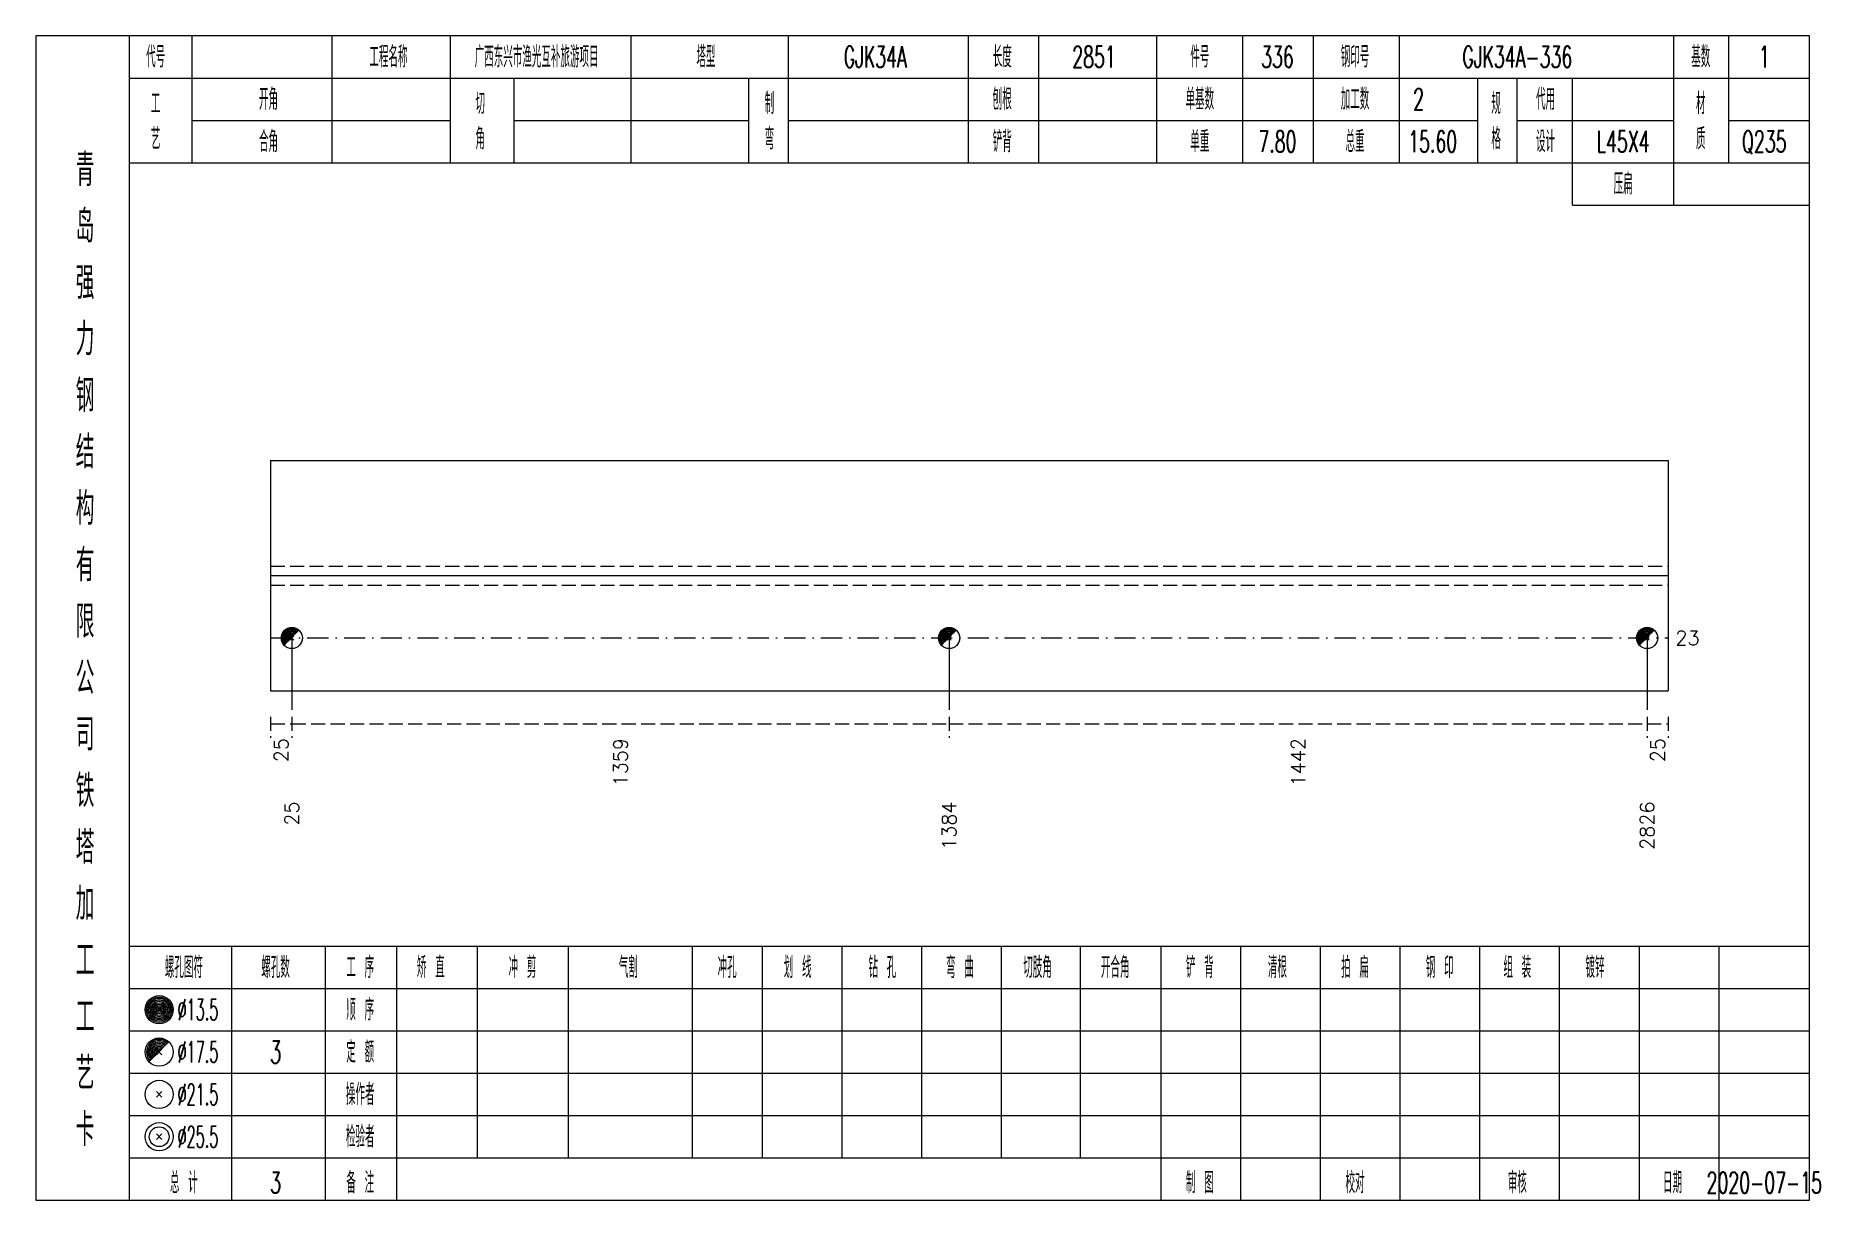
# Model space of a CAD drawing. Extents: x 0 to 2606, y -377 to 6479.
# Drawn here: x 522.8 to 775.7, y 5250 to 5415 of the extents above; entities that cross this region are included whole.
import ezdxf
from ezdxf.enums import TextEntityAlignment as Align

# ---------------------------------------------------------------- set-up
doc = ezdxf.new("R2010")
doc.units = 0
doc.header["$MEASUREMENT"] = 0
doc.linetypes.add('一点画线', pattern=[5.2, 3, -1, 0.2, -1])
doc.linetypes.add('虚线', pattern=[2.75, 2, -0.75])
doc.layers.get('0').update_dxf_attribs({"linetype": 'CONTINUOUS', "lineweight": 25})
doc.layers.add('1', color=7, linetype='CONTINUOUS', lineweight=25)
doc.layers.add('4', color=7, linetype='CONTINUOUS', lineweight=25)
doc.styles.get("Standard").update_dxf_attribs({"font": 'simplex.shx', "width": 0.7, "height": 3, "bigfont": 'gbhzfs.shx'})

msp = doc.modelspace()

# ---------------------------------------------------------------- texts
at = {"color": 7, "linetype": 'Continuous', "lineweight": 13}
msp.add_text('23', height=2, dxfattribs=at).set_placement((755.2, 5329.67), align=Align.MIDDLE_LEFT)
at = {"color": 8, "linetype": 'Continuous', "lineweight": 9}
for s, p in [('25', (557.6, 5315.5)), ('1359', (605.68, 5315.5)), ('1442', (701.73, 5315.5)), ('25', (752.7, 5315.5))]:
    msp.add_text(s, height=2, rotation=90, dxfattribs=at).set_placement(p, align=Align.MIDDLE_RIGHT)
at = {"layer": '1', "color": 7, "linetype": 'Continuous', "lineweight": 13}
for s, p in [('25', (559.1, 5306.5)), ('1384', (652.27, 5306.5)), ('2826', (751.2, 5306.5))]:
    msp.add_text(s, height=2, rotation=90, dxfattribs=at).set_placement(p, align=Align.MIDDLE_RIGHT)
at = {"layer": '4', "color": 1, "linetype": 'Continuous', "lineweight": 13}
for s, height, width, p in [('代号', 3, 0.6, (539.8, 5412)), ('工程名称', 3, 0.6, (572.8, 5412)), ('广西东兴市渔光互补旅游项目', 3, 0.6, (593.8, 5412)), ('塔型', 3, 0.6, (617.8, 5412)), ('GJK34A', 3, 0.6, (641.8, 5412)), ('长度', 3, 0.6, (659.8, 5412)), ('2851', 3, 0.6, (672.8, 5412)), ('件号', 3, 0.6, (687.8, 5412)), ('336', 3, 0.6, (698.8, 5412)), ('钢印号', 3, 0.6, (709.8, 5412)), ('GJK34A-336', 3, 0.6, (732.8, 5412)), ('基数', 3, 0.6, (758.8, 5412)), ('1', 3, 0.6, (767.8, 5412)), ('工', 3, 0.6, (539.8, 5405.4)), ('开角', 3, 0.6, (555.8, 5406)), ('切', 3, 0.6, (585.8, 5405.4)), ('制', 3, 0.6, (626.8, 5405.4)), ('刨根', 3, 0.6, (659.8, 5406)), ('单基数', 3, 0.6, (687.8, 5406)), ('加工数', 3, 0.6, (709.8, 5406)), ('2', 3, 0.6, (718.8, 5406)), ('规', 3, 0.6, (729.8, 5405.4)), ('代用', 3, 0.6, (736.8, 5406)), ('材', 3, 0.6, (758.8, 5405.4)), ('艺', 3, 0.6, (539.8, 5400.4)), ('合角', 3, 0.6, (555.8, 5400)), ('角', 3, 0.6, (585.8, 5400.4)), ('弯', 3, 0.6, (626.8, 5400.4)), ('铲背', 3, 0.6, (659.8, 5400)), ('单重', 3, 0.6, (687.8, 5400)), ('7.80', 3, 0.6, (698.8, 5400)), ('总重', 3, 0.6, (709.8, 5400)), ('15.60', 3, 0.6, (720.8, 5400)), ('格', 3, 0.6, (729.8, 5400.4)), ('设计', 3, 0.6, (736.8, 5400)), ('L45X4', 3, 0.6, (747.8, 5400)), ('质', 3, 0.6, (758.8, 5400.4)), ('Q235', 3, 0.6, (767.8, 5400)), ('青', 4.6, 0.8, (529.8, 5396)), ('压扁', 3, 0.6, (747.8, 5394)), ('岛', 4.6, 0.8, (529.8, 5388)), ('强', 4.6, 0.8, (529.8, 5380)), ('力', 4.6, 0.8, (529.8, 5372)), ('钢', 4.6, 0.8, (529.8, 5364)), ('结', 4.6, 0.8, (529.8, 5356)), ('构', 4.6, 0.8, (529.8, 5348)), ('有', 4.6, 0.8, (529.8, 5340)), ('限', 4.6, 0.8, (529.8, 5332)), ('公', 4.6, 0.8, (529.8, 5324)), ('司', 4.6, 0.8, (529.8, 5316)), ('铁', 4.6, 0.8, (529.8, 5308)), ('塔', 4.6, 0.8, (529.8, 5300)), ('加', 4.6, 0.8, (529.8, 5292)), ('工', 4.6, 0.8, (529.8, 5284)), ('螺孔图符', 3, 0.6, (543.8, 5283)), ('螺孔数', 3, 0.6, (556.8, 5283)), ('工 序', 3, 0.6, (568.8, 5283)), ('矫 直', 3, 0.6, (578.8, 5283)), ('冲 剪', 3, 0.6, (591.8, 5283)), ('气割', 3, 0.6, (606.8, 5283)), ('冲孔', 3, 0.6, (620.8, 5283)), ('划 线', 3, 0.6, (630.8, 5283)), ('钻 孔', 3, 0.6, (642.8, 5283)), ('弯 曲', 3, 0.6, (653.8, 5283)), ('切肢角', 3, 0.6, (664.8, 5283)), ('开合角', 3, 0.6, (675.8, 5283)), ('铲 背', 3, 0.6, (687.8, 5283)), ('清根', 3, 0.6, (698.8, 5283)), ('拍 扁', 3, 0.6, (709.8, 5283)), ('钢 印', 3, 0.6, (721.8, 5283)), ('组 装', 3, 0.6, (732.8, 5283)), ('镀锌', 3, 0.6, (743.8, 5283)), ('工', 4.6, 0.8, (529.8, 5276)), ('%%C13.5', 3, 0.5, (545.8, 5277)), ('顺 序', 3, 0.6, (568.8, 5277)), ('%%C17.5', 3, 0.5, (545.8, 5271)), ('3', 3.2, 0.6, (556.8, 5271)), ('定 额', 3, 0.6, (568.8, 5271)), ('艺', 4.6, 0.8, (529.8, 5268)), ('%%C21.5', 3, 0.5, (545.8, 5265)), ('操作者', 3, 0.6, (568.8, 5265)), ('卡', 4.6, 0.8, (529.8, 5260)), ('%%C25.5', 3, 0.5, (545.8, 5259)), ('检验者', 3, 0.6, (568.8, 5259)), ('总 计', 3, 0.6, (543.8, 5252.5)), ('3', 3, 0.6, (556.8, 5252.5)), ('备 注', 3, 0.6, (568.8, 5252.5)), ('制 图', 3, 0.6, (687.8, 5252.5)), ('校对', 3, 0.6, (709.8, 5252.5)), ('审核', 3, 0.6, (732.8, 5252.5)), ('日期', 3, 0.6, (754.8, 5252.5)), ('2020-07-15', 3, 0.6, (767.8, 5252.5))]:
    msp.add_text(s, height=height, dxfattribs=dict(at, width=width)).set_placement(p, align=Align.MIDDLE_CENTER)

# ---------------------------------------------------------------- linework, layer by layer
at = {"color": 7, "linetype": 'Continuous', "lineweight": 18}
for p, q in [((556.1, 5354.83), (556.1, 5322.17)), ((556.1, 5354.83), (754.2, 5354.83)), ((754.2, 5354.83), (754.2, 5322.17)), ((556.1, 5338.5), (754.2, 5338.5))]:
    msp.add_line(p, q, dxfattribs=at)
at = {"color": 1, "linetype": '虚线', "lineweight": 18}
for p, q in [((556.1, 5339.83), (754.2, 5339.83)), ((556.1, 5337.17), (754.2, 5337.17))]:
    msp.add_line(p, q, dxfattribs=at)
at = {"color": 3, "linetype": '一点画线', "lineweight": 13}
msp.add_line((556.1, 5329.67), (754.2, 5329.67), dxfattribs=at)
at = {"color": 7, "linetype": 'Continuous', "lineweight": 13}
for p, q in [((559.1, 5329.67), (559.1, 5319.5)), ((652.27, 5329.67), (652.27, 5319.5)), ((751.2, 5329.67), (751.2, 5319.5))]:
    msp.add_line(p, q, dxfattribs=at)
at = {"color": 8, "linetype": '虚线', "lineweight": 9}
for p, q in [((556.1, 5318.5), (556.1, 5315.5)), ((556.1, 5317.5), (559.1, 5317.5)), ((559.1, 5318.5), (559.1, 5315.5)), ((559.1, 5318.5), (559.1, 5315.5)), ((559.1, 5317.5), (652.27, 5317.5)), ((652.27, 5318.5), (652.27, 5315.5)), ((652.27, 5318.5), (652.27, 5315.5)), ((652.27, 5317.5), (751.2, 5317.5)), ((751.2, 5318.5), (751.2, 5315.5)), ((751.2, 5318.5), (751.2, 5315.5)), ((751.2, 5317.5), (754.2, 5317.5)), ((754.2, 5318.5), (754.2, 5315.5))]:
    msp.add_line(p, q, dxfattribs=at)
at = {"layer": '1', "color": 7, "linetype": 'Continuous', "lineweight": 0}
for p, q in [((558.8, 5329.37), (559.4, 5329.97)), ((558.8, 5329.97), (559.4, 5329.37)), ((651.97, 5329.37), (652.57, 5329.97)), ((651.97, 5329.97), (652.57, 5329.37)), ((750.9, 5329.37), (751.5, 5329.97)), ((750.9, 5329.97), (751.5, 5329.37))]:
    msp.add_line(p, q, dxfattribs=at)
at = {"layer": '1', "color": 7, "linetype": 'Continuous', "lineweight": 18}
msp.add_line((556.1, 5322.17), (754.2, 5322.17), dxfattribs=at)
at = {"layer": '1', "color": 7, "linetype": 'Continuous', "lineweight": 13}
for centre in [(559.1, 5329.67), (652.27, 5329.67), (751.2, 5329.67)]:
    msp.add_circle(centre, 1.5, dxfattribs=at)
for centre, radius in [((559.1, 5329.67), 1.35), ((559.1, 5329.67), 1.2), ((559.1, 5329.67), 1.05), ((559.1, 5329.67), 0.9), ((559.1, 5329.67), 0.75), ((559.1, 5329.67), 0.6), ((559.1, 5329.67), 0.45), ((559.1, 5329.67), 0.3), ((559.1, 5329.67), 0.15), ((652.27, 5329.67), 1.35), ((652.27, 5329.67), 1.2), ((652.27, 5329.67), 1.05), ((652.27, 5329.67), 0.9), ((652.27, 5329.67), 0.75), ((652.27, 5329.67), 0.6), ((652.27, 5329.67), 0.45), ((652.27, 5329.67), 0.3), ((652.27, 5329.67), 0.15), ((751.2, 5329.67), 1.35), ((751.2, 5329.67), 1.2), ((751.2, 5329.67), 1.05), ((751.2, 5329.67), 0.9), ((751.2, 5329.67), 0.75), ((751.2, 5329.67), 0.6), ((751.2, 5329.67), 0.45), ((751.2, 5329.67), 0.3), ((751.2, 5329.67), 0.15)]:
    msp.add_arc(centre, radius, 45, 225, dxfattribs=at)
at = {"layer": '4', "color": 1, "linetype": 'Continuous', "lineweight": 18}
for p, q in [((536.1, 5250), (536.1, 5415)), ((545, 5397), (545, 5415)), ((564.8, 5397), (564.8, 5415)), ((581.6, 5397), (581.6, 5415)), ((607.2, 5397), (607.2, 5415)), ((629.5, 5397), (629.5, 5415)), ((655, 5397), (655, 5415)), ((665, 5397), (665, 5415)), ((681.7, 5397), (681.7, 5415)), ((693.9, 5397), (693.9, 5415)), ((703.9, 5397), (703.9, 5415)), ((716.1, 5397), (716.1, 5415)), ((755, 5391), (755, 5415)), ((762.8, 5397), (762.8, 5415)), ((536.1, 5409), (774.2, 5409)), ((590.6, 5397), (590.6, 5409)), ((623.9, 5397), (623.9, 5409)), ((727.2, 5397), (727.2, 5409)), ((732.8, 5397), (732.8, 5409)), ((740.6, 5391), (740.6, 5409)), ((545, 5403), (581.6, 5403)), ((590.6, 5403), (623.9, 5403)), ((629.5, 5403), (727.2, 5403)), ((732.8, 5403), (755, 5403)), ((762.8, 5403), (774.2, 5403)), ((536.1, 5397), (774.2, 5397)), ((740.6, 5391), (774.2, 5391)), ((536.1, 5286), (774.2, 5286)), ((550.6, 5250), (550.6, 5286)), ((563.9, 5250), (563.9, 5286)), ((574, 5250), (574, 5286)), ((585.4, 5256), (585.4, 5286)), ((598.3, 5256), (598.3, 5286)), ((615.9, 5256), (615.9, 5286)), ((625.8, 5256), (625.8, 5286)), ((637.1, 5256), (637.1, 5286)), ((648.4, 5256), (648.4, 5286)), ((659.7, 5256), (659.7, 5286)), ((670.9, 5256), (670.9, 5286)), ((682.3, 5256), (682.3, 5286)), ((693.6, 5256), (693.6, 5286)), ((704.9, 5256), (704.9, 5286)), ((716.2, 5256), (716.2, 5286)), ((727.5, 5256), (727.5, 5286)), ((738.8, 5256), (738.8, 5286)), ((750.1, 5256), (750.1, 5286)), ((761.4, 5256), (761.4, 5286)), ((536.1, 5280), (774.2, 5280)), ((536.1, 5274), (774.2, 5274)), ((536.1, 5268), (774.2, 5268)), ((536.1, 5262), (774.2, 5262)), ((536.1, 5256), (774.2, 5256)), ((682.3, 5250), (682.3, 5256)), ((693.6, 5250), (693.6, 5256)), ((704.9, 5250), (704.9, 5256)), ((716.2, 5250), (716.2, 5256)), ((727.5, 5250), (727.5, 5256)), ((738.8, 5250), (738.8, 5256)), ((750.1, 5250), (750.1, 5256)), ((761.4, 5250), (761.4, 5256))]:
    msp.add_line(p, q, dxfattribs=at)
at = {"layer": '4', "color": 7, "linetype": 'Continuous', "lineweight": 13}
for p, q in [((540.1, 5276.8), (540.5, 5277.2)), ((540.5, 5276.8), (540.1, 5277.2)), ((539.9, 5264.6), (540.7, 5265.4)), ((540.7, 5264.6), (539.9, 5265.4)), ((539.9, 5258.6), (540.7, 5259.4)), ((540.7, 5258.6), (539.9, 5259.4))]:
    msp.add_line(p, q, dxfattribs=at)
at = {"layer": '4', "color": 7, "linetype": 'Continuous', "lineweight": 0}
for p, q in [((539.9, 5270.6), (540.7, 5271.4)), ((539.9, 5271.4), (540.7, 5270.6))]:
    msp.add_line(p, q, dxfattribs=at)
at = {"layer": '4', "color": 1, "linetype": 'Continuous', "lineweight": 18}
msp.add_lwpolyline([(522.8, 5415), (522.8, 5250), (774.2, 5250), (774.2, 5415)], close=True, dxfattribs=at)
at = {"layer": '4', "color": 7, "linetype": 'Continuous', "lineweight": 13}
for centre, radius in [((540.3, 5277), 2), ((540.3, 5277), 1.8), ((540.3, 5277), 1.6), ((540.3, 5277), 1.4), ((540.3, 5277), 1.2), ((540.3, 5277), 1), ((540.3, 5277), 0.8), ((540.3, 5277), 0.6), ((540.3, 5277), 0.4), ((540.3, 5277), 0.2), ((540.3, 5271), 2), ((540.3, 5265), 2), ((540.3, 5259), 2), ((540.3, 5259), 1.4)]:
    msp.add_circle(centre, radius, dxfattribs=at)
for radius in [1.8, 1.6, 1.4, 1.2, 1, 0.8, 0.6, 0.4, 0.2]:
    msp.add_arc((540.3, 5271), radius, 45, 225, dxfattribs=at)

msp.set_redraw_order([(e.dxf.handle, doc.entitydb.next_handle()) for e in msp.query("TEXT MTEXT ATTDEF DIMENSION ARC_DIMENSION")])  # texts and dimensions are drawn at this point

doc.saveas('drawing.dxf')
